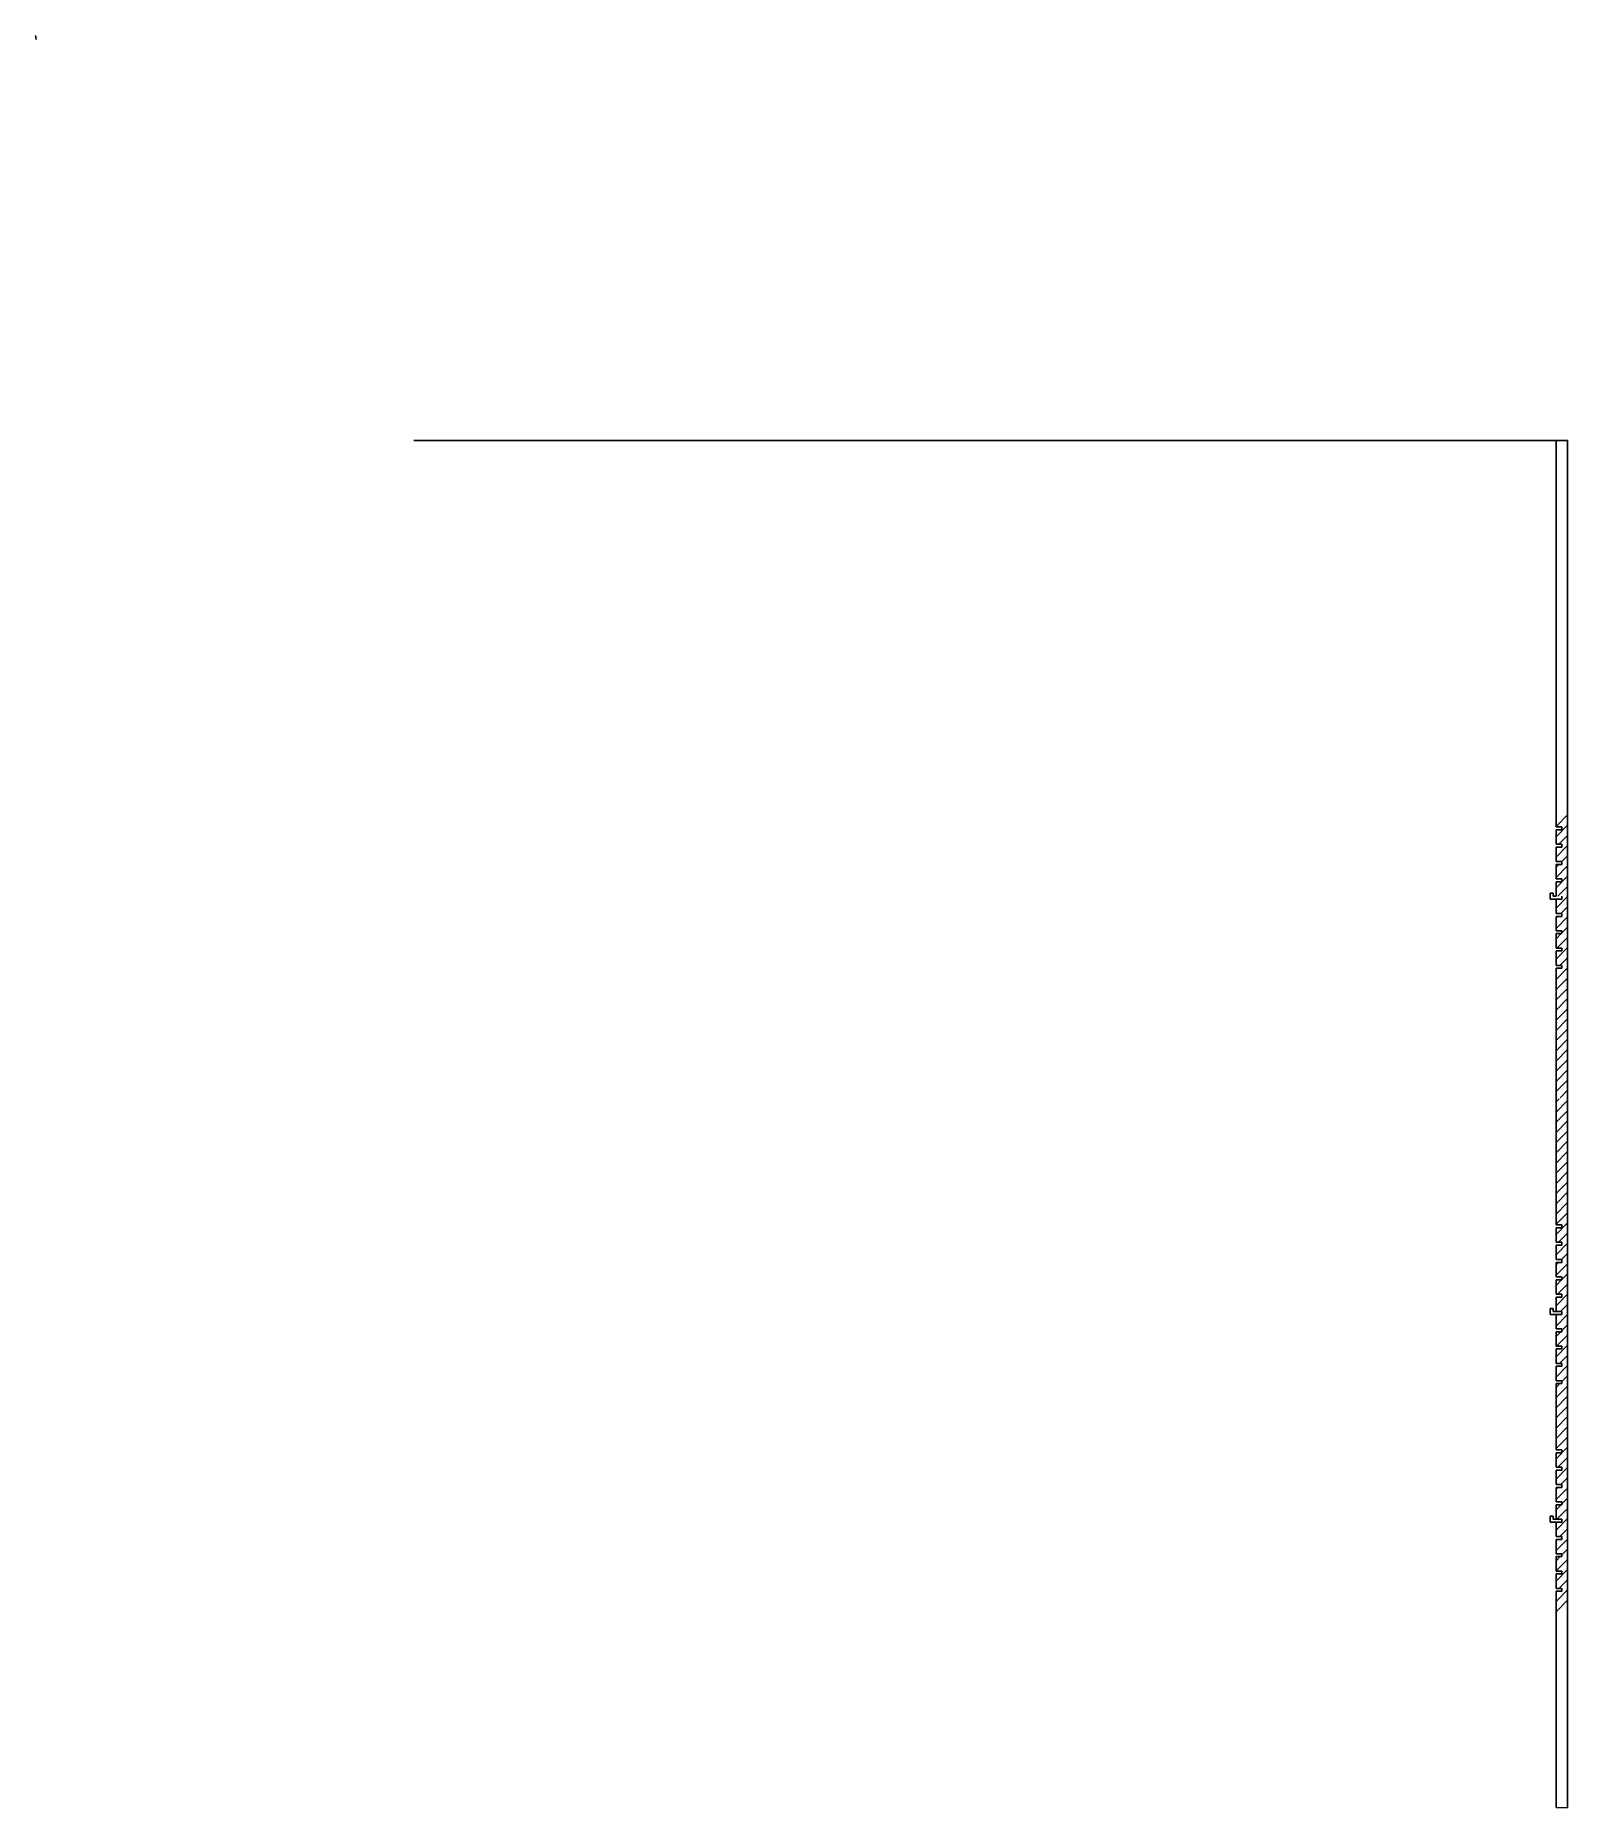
# Model space of a CAD drawing. Header units: millimetres. Extents: x -1085 to 5268, y 134 to 2619.
# Drawn here: x 2761.9 to 3027.5, y 918.9 to 1226.1 of the extents above; entities that cross this region are included whole.
import ezdxf

# ---------------------------------------------------------------- set-up
doc = ezdxf.new("R2010")
doc.units = ezdxf.units.MM
doc.layers.add('A-ANNO-SYMB', color=3, linetype='Continuous', lineweight=18)

msp = doc.modelspace()

# ---------------------------------------------------------------- linework, layer by layer
for p, q in [((2761.87, 1226.14), (2761.98, 1225.45)), ((3027.46, 1155.93), (2827.46, 1155.93)), ((3025.46, 1088.93), (3025.46, 1155.93)), ((3027.46, 918.93), (3027.46, 1155.93)), ((3027.46, 1155.93), (3027.46, 918.93)), ((3025.46, 1088.93), (3026.46, 1088.93)), ((3025.46, 1088.43), (3025.46, 1085.93)), ((3026.46, 1088.43), (3025.46, 1088.43)), ((3026.46, 1088.93), (3026.46, 1088.43)), ((3025.46, 1085.93), (3026.46, 1085.93)), ((3025.46, 1085.43), (3025.46, 1082.93)), ((3026.46, 1085.43), (3025.46, 1085.43)), ((3026.46, 1085.93), (3026.46, 1085.43)), ((3025.46, 1082.93), (3026.46, 1082.93)), ((3025.46, 1082.43), (3025.46, 1079.93)), ((3026.46, 1082.43), (3025.46, 1082.43)), ((3026.46, 1082.93), (3026.46, 1082.43)), ((3025.46, 1079.93), (3026.46, 1079.93)), ((3025.46, 1079.43), (3025.46, 1076.93)), ((3026.46, 1079.43), (3025.46, 1079.43)), ((3026.46, 1079.93), (3026.46, 1079.43)), ((3024.46, 1076.43), (3024.46, 1077.43)), ((3024.46, 1077.43), (3024.96, 1077.43)), ((3025.46, 1076.43), (3024.46, 1076.43)), ((3024.96, 1077.43), (3024.96, 1076.93)), ((3024.96, 1076.93), (3025.46, 1076.93)), ((3025.46, 1076.43), (3025.46, 1073.93)), ((3026.46, 1076.43), (3025.46, 1076.43)), ((3026.46, 1076.93), (3026.46, 1076.43)), ((3025.46, 1073.93), (3026.46, 1073.93)), ((3025.46, 1073.43), (3025.46, 1070.93)), ((3026.46, 1073.43), (3025.46, 1073.43)), ((3026.46, 1073.93), (3026.46, 1073.43)), ((3025.46, 1070.93), (3026.46, 1070.93)), ((3025.46, 1070.43), (3025.46, 1067.93)), ((3026.46, 1070.43), (3025.46, 1070.43)), ((3026.46, 1070.93), (3026.46, 1070.43)), ((3025.46, 1067.93), (3026.46, 1067.93)), ((3025.46, 1067.43), (3025.46, 1064.93)), ((3026.46, 1067.43), (3025.46, 1067.43)), ((3026.46, 1067.93), (3026.46, 1067.43)), ((3025.46, 1064.93), (3026.46, 1064.93)), ((3025.46, 1064.43), (3025.46, 1019.93)), ((3026.46, 1064.43), (3025.46, 1064.43)), ((3026.46, 1064.93), (3026.46, 1064.43)), ((3025.46, 1019.93), (3026.46, 1019.93)), ((3026.46, 1019.93), (3026.46, 1019.43)), ((3025.46, 1019.43), (3025.46, 1016.93)), ((3026.46, 1019.43), (3025.46, 1019.43)), ((3025.46, 1016.93), (3026.46, 1016.93)), ((3026.46, 1016.93), (3026.46, 1016.43)), ((3025.46, 1016.43), (3025.46, 1013.93)), ((3026.46, 1016.43), (3025.46, 1016.43)), ((3025.46, 1013.93), (3026.46, 1013.93)), ((3026.46, 1013.93), (3026.46, 1013.43)), ((3025.46, 1013.43), (3025.46, 1010.93)), ((3026.46, 1013.43), (3025.46, 1013.43)), ((3025.46, 1010.93), (3026.46, 1010.93)), ((3026.46, 1010.93), (3026.46, 1010.43)), ((3025.46, 1010.43), (3025.46, 1007.93)), ((3026.46, 1010.43), (3025.46, 1010.43)), ((3025.46, 1007.93), (3026.46, 1007.93)), ((3026.46, 1007.93), (3026.46, 1007.43)), ((3024.46, 1004.43), (3024.46, 1005.43)), ((3024.46, 1005.43), (3024.96, 1005.43)), ((3024.96, 1005.43), (3024.96, 1004.93)), ((3024.96, 1004.93), (3025.46, 1004.93)), ((3025.46, 1007.43), (3025.46, 1004.93)), ((3026.46, 1007.43), (3025.46, 1007.43)), ((3025.46, 1004.93), (3026.46, 1004.93)), ((3026.46, 1004.93), (3026.46, 1004.43)), ((3025.46, 1004.43), (3024.46, 1004.43)), ((3025.46, 1004.43), (3025.46, 1001.93)), ((3026.46, 1004.43), (3025.46, 1004.43)), ((3025.46, 1001.93), (3026.46, 1001.93)), ((3026.46, 1001.93), (3026.46, 1001.43)), ((3025.46, 1001.43), (3025.46, 998.93)), ((3026.46, 1001.43), (3025.46, 1001.43)), ((3025.46, 998.93), (3026.46, 998.93)), ((3025.46, 998.43), (3025.46, 995.93)), ((3026.46, 998.43), (3025.46, 998.43)), ((3026.46, 998.93), (3026.46, 998.43)), ((3025.46, 995.93), (3026.46, 995.93)), ((3025.46, 995.43), (3025.46, 992.93)), ((3026.46, 995.43), (3025.46, 995.43)), ((3026.46, 995.93), (3026.46, 995.43)), ((3025.46, 992.93), (3026.46, 992.93)), ((3025.46, 992.43), (3025.46, 980.93)), ((3026.46, 992.43), (3025.46, 992.43)), ((3026.46, 992.93), (3026.46, 992.43)), ((3025.46, 980.93), (3026.46, 980.93)), ((3025.46, 980.43), (3025.46, 977.93)), ((3026.46, 980.43), (3025.46, 980.43)), ((3026.46, 980.93), (3026.46, 980.43)), ((3025.46, 977.93), (3026.46, 977.93)), ((3025.46, 977.43), (3025.46, 974.93)), ((3026.46, 977.43), (3025.46, 977.43)), ((3026.46, 977.93), (3026.46, 977.43)), ((3025.46, 974.93), (3026.46, 974.93)), ((3025.46, 974.43), (3025.46, 971.93)), ((3026.46, 974.43), (3025.46, 974.43)), ((3026.46, 974.93), (3026.46, 974.43)), ((3025.46, 971.93), (3026.46, 971.93)), ((3025.46, 971.43), (3025.46, 968.93)), ((3026.46, 971.43), (3025.46, 971.43)), ((3026.46, 971.93), (3026.46, 971.43)), ((3024.46, 968.43), (3024.46, 969.43)), ((3024.46, 969.43), (3024.96, 969.43)), ((3025.46, 968.43), (3024.46, 968.43)), ((3024.96, 969.43), (3024.96, 968.93)), ((3024.96, 968.93), (3025.46, 968.93)), ((3025.46, 968.93), (3026.46, 968.93)), ((3025.46, 968.43), (3025.46, 965.93)), ((3026.46, 968.43), (3025.46, 968.43)), ((3026.46, 968.93), (3026.46, 968.43)), ((3025.46, 965.93), (3026.46, 965.93)), ((3025.46, 965.43), (3025.46, 962.93)), ((3026.46, 965.43), (3025.46, 965.43)), ((3026.46, 965.93), (3026.46, 965.43)), ((3025.46, 962.93), (3026.46, 962.93)), ((3025.46, 962.43), (3025.46, 959.93)), ((3026.46, 962.43), (3025.46, 962.43)), ((3026.46, 962.93), (3026.46, 962.43)), ((3025.46, 959.93), (3026.46, 959.93)), ((3025.46, 959.43), (3025.46, 956.93)), ((3026.46, 959.43), (3025.46, 959.43)), ((3026.46, 959.93), (3026.46, 959.43)), ((3025.46, 956.93), (3026.46, 956.93)), ((3025.46, 956.43), (3025.46, 918.93)), ((3026.46, 956.43), (3025.46, 956.43)), ((3026.46, 956.93), (3026.46, 956.43))]:
    msp.add_line(p, q)
at = {"linetype": 'Continuous', "transparency": 33554569}
for p, q in [((3025.46, 1089.01), (3027.46, 1091.01)), ((3025.46, 1087.24), (3027.46, 1089.24)), ((3025.46, 1083.7), (3027.46, 1085.7)), ((3025.92, 1085.93), (3027.46, 1087.47)), ((3025.46, 1081.93), (3025.96, 1082.43)), ((3025.46, 1080.17), (3027.46, 1082.17)), ((3026.46, 1082.93), (3027.46, 1083.93)), ((3025.46, 1078.4), (3027.46, 1080.4)), ((3025.76, 1076.93), (3027.46, 1078.63)), ((3025.46, 1074.86), (3027.46, 1076.86)), ((3025.46, 1073.1), (3025.8, 1073.43)), ((3025.46, 1071.33), (3027.46, 1073.33)), ((3026.3, 1073.93), (3027.46, 1075.1)), ((3025.46, 1069.56), (3026.33, 1070.43)), ((3025.6, 1067.93), (3027.46, 1069.79)), ((3026.46, 1070.56), (3027.46, 1071.56)), ((3025.46, 1066.03), (3027.46, 1068.03)), ((3026.13, 1064.93), (3027.46, 1066.26)), ((3025.46, 1062.49), (3027.46, 1064.49)), ((3025.46, 1064.26), (3025.63, 1064.43)), ((3025.46, 1060.72), (3027.46, 1062.72)), ((3025.46, 1058.95), (3027.46, 1060.95)), ((3025.46, 1057.19), (3027.46, 1059.19)), ((3025.46, 1055.42), (3027.46, 1057.42)), ((3025.46, 1053.65), (3027.46, 1055.65)), ((3025.46, 1051.88), (3027.46, 1053.88)), ((3025.46, 1050.12), (3027.46, 1052.12)), ((3025.46, 1048.35), (3027.46, 1050.35)), ((3025.46, 1046.58), (3027.46, 1048.58)), ((3025.46, 1044.81), (3027.46, 1046.81)), ((3025.46, 1043.04), (3027.46, 1045.04)), ((3025.46, 1041.28), (3025.99, 1041.81)), ((3025.46, 1039.51), (3027.46, 1041.51)), ((3026.15, 1041.97), (3027.46, 1043.28)), ((3025.46, 1037.74), (3027.46, 1039.74)), ((3025.46, 1035.97), (3027.46, 1037.97)), ((3025.46, 1034.21), (3027.46, 1036.21)), ((3025.46, 1032.44), (3027.46, 1034.44)), ((3025.46, 1030.67), (3027.46, 1032.67)), ((3025.46, 1028.9), (3027.46, 1030.9)), ((3025.46, 1027.13), (3027.46, 1029.13)), ((3025.46, 1025.37), (3027.46, 1027.37)), ((3025.46, 1023.6), (3027.46, 1025.6)), ((3025.46, 1021.83), (3027.46, 1023.83)), ((3025.46, 1020.06), (3027.46, 1022.06)), ((3025.46, 1018.3), (3027.46, 1020.3)), ((3025.86, 1016.93), (3027.46, 1018.53)), ((3025.46, 1014.76), (3027.46, 1016.76)), ((3026.4, 1013.93), (3027.46, 1014.99)), ((3025.46, 1012.99), (3025.9, 1013.43)), ((3025.46, 1011.22), (3027.46, 1013.22)), ((3026.46, 1010.46), (3027.46, 1011.46)), ((3025.46, 1009.46), (3026.43, 1010.43)), ((3025.46, 1005.92), (3027.46, 1007.92)), ((3025.7, 1007.93), (3027.46, 1009.69)), ((3026.24, 1004.93), (3027.46, 1006.15)), ((3025.46, 1004.15), (3025.74, 1004.43)), ((3025.46, 1002.39), (3027.46, 1004.39)), ((3026.46, 1001.62), (3027.46, 1002.62)), ((3025.46, 1000.62), (3026.27, 1001.43)), ((3025.46, 997.08), (3027.46, 999.08)), ((3025.54, 998.93), (3027.46, 1000.85)), ((3025.46, 993.55), (3027.46, 995.55)), ((3026.08, 995.93), (3027.46, 997.31)), ((3025.46, 991.78), (3026.11, 992.43)), ((3026.46, 992.78), (3027.46, 993.78)), ((3025.46, 990.01), (3027.46, 992.01)), ((3025.46, 988.24), (3027.46, 990.24)), ((3025.46, 986.48), (3027.46, 988.48)), ((3025.46, 984.71), (3027.46, 986.71)), ((3025.46, 982.94), (3027.46, 984.94)), ((3025.46, 981.17), (3027.46, 983.17)), ((3025.46, 979.4), (3027.46, 981.4)), ((3025.46, 975.87), (3027.46, 977.87)), ((3025.75, 977.93), (3027.46, 979.64)), ((3025.46, 974.1), (3025.79, 974.43)), ((3025.46, 972.33), (3027.46, 974.33)), ((3026.29, 974.93), (3027.46, 976.1)), ((3025.46, 970.57), (3026.33, 971.43)), ((3025.59, 968.93), (3027.46, 970.8)), ((3026.46, 971.57), (3027.46, 972.57)), ((3025.46, 967.03), (3027.46, 969.03)), ((3025.46, 963.49), (3027.46, 965.49)), ((3025.46, 965.26), (3025.63, 965.43)), ((3026.13, 965.93), (3027.46, 967.26)), ((3025.46, 961.73), (3026.16, 962.43)), ((3025.46, 959.96), (3027.46, 961.96)), ((3026.46, 962.73), (3027.46, 963.73)), ((3025.46, 958.19), (3027.46, 960.19)), ((3025.46, 954.66), (3027.46, 956.66)), ((3025.46, 956.42), (3025.47, 956.43)), ((3025.97, 956.93), (3027.46, 958.42)), ((3025.46, 952.89), (3027.46, 954.89))]:
    msp.add_line(p, q, dxfattribs=at)
at = {"layer": 'A-ANNO-SYMB'}
msp.add_line((3025.46, 918.93), (3027.46, 918.93), dxfattribs=at)

doc.saveas('drawing.dxf')
